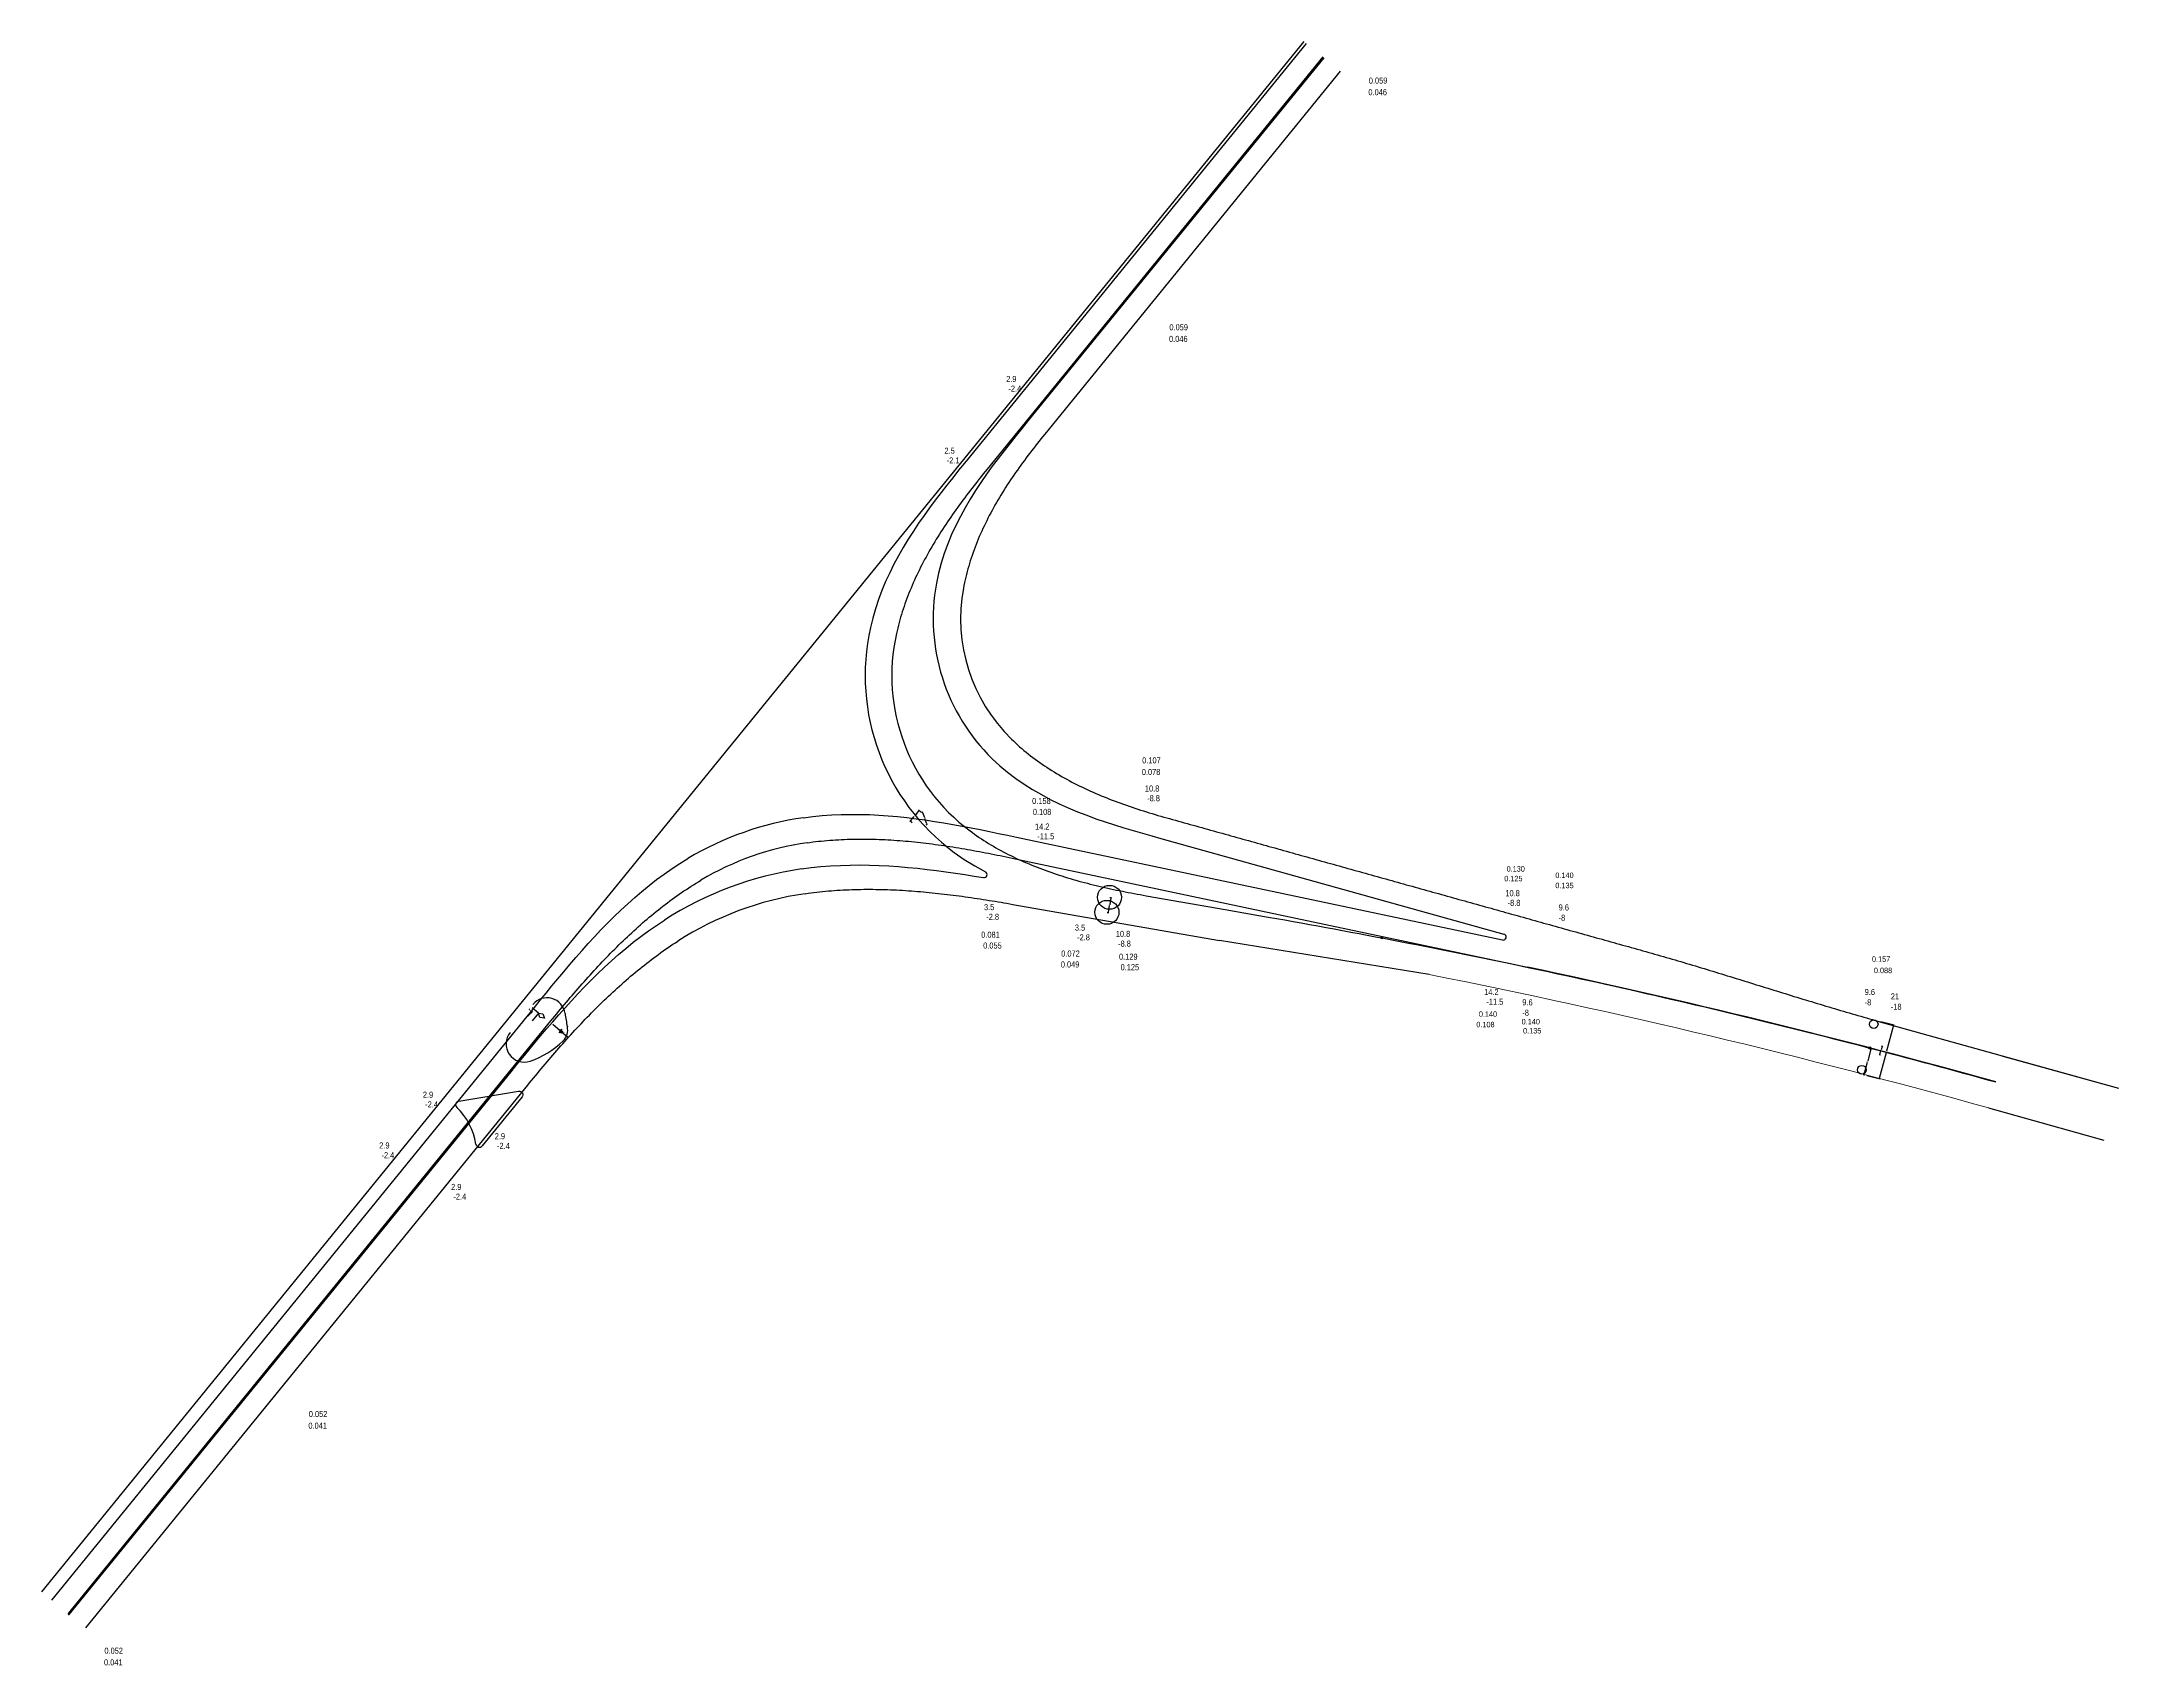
# Model space of a CAD drawing. Header units: metres. Extents: x 570403 to 580295, y 781560 to 786242.
# Drawn here: x 570738 to 571423, y 782565 to 783101 of the extents above; entities that cross this region are included whole.
import ezdxf

# ---------------------------------------------------------------- set-up
doc = ezdxf.new("R2010")
doc.units = ezdxf.units.M
doc.layers.get('Defpoints').update_dxf_attribs({"color": 8})
for name, color, linetype in [('2_左土路肩人行道', 12, 'Continuous'), ('道路偏置线_D1', 1, 'Continuous'), ('道路偏置线_D2', 2, 'Continuous'), ('道路偏置线_D3', 3, 'Continuous'), ('道路偏置线_D4', 4, 'Continuous'), ('道路偏置线_M', 6, 'Continuous')]:
    doc.layers.add(name, color=color, linetype=linetype)
doc.styles.add('EICAD', font='arial.ttf', dxfattribs={"width": 0.8, "height": 2})
doc.styles.get("Standard").update_dxf_attribs({"font": 'arial.ttf', "width": 0.8})
doc.dimstyles.get("Standard").update_dxf_attribs({"dimtxt": 0.18, "dimasz": 0.18, "dimexe": 0.18, "dimexo": 0.0625, "dimgap": 0.09, "dimtad": 0, "dimtih": 1, "dimtoh": 1, "dimdec": 4, "dimzin": 0, "dimdsep": 46, "dimtxsty": 'Standard', "dimcen": 0.09, "dimadec": 0, "dimazin": 0, "dimtfac": 1, "dimtdec": 4, "dimtofl": 0, "dimtmove": 0, "dimatfit": 3, "dimfxl": 1, "dimtolj": 1, "dimtzin": 0, "dimarcsym": 0})

msp = doc.modelspace()

# ---------------------------------------------------------------- texts
at = {"layer": 'Defpoints', "color": 1, "style": 'EICAD', "width": 0.8}
for s, height, p in [('0.059', 2, (571175.82496, 783086.83108)), ('0.059', 2, (571110.0978, 783005.48906)), ('0.107', 2, (571101.12202, 782862.69678)), ('0.158', 2, (571064.84247, 782849.29747)), ('0.130', 1.8, (571221.25398, 782827.01379)), ('0.140', 1.8, (571237.33841, 782824.88823)), ('0.081', 2, (571048.06424, 782805.21217)), ('0.072', 2, (571074.4296, 782798.99656)), ('0.129', 2, (571093.48551, 782797.96737)), ('0.157', 1.8, (571341.70262, 782797.26191)), ('0.140', 1.8, (571212.11257, 782779.13853)), ('0.140', 1.8, (571226.21991, 782776.62876)), ('0.052', 2, (570826.37155, 782647.16731)), ('0.052', 2, (570758.99431, 782569.12293))]:
    msp.add_text(s, height=height, dxfattribs=at).set_placement(p)
at = {"layer": 'Defpoints', "color": 4, "style": 'EICAD', "width": 0.8}
for s, height, p in [('0.046', 2, (571175.69711, 783082.99878)), ('0.046', 2, (571109.96995, 783001.65675)), ('0.078', 2, (571100.99417, 782858.86447)), ('0.108', 2, (571065.0683, 782845.70688)), ('0.125', 1.8, (571220.48133, 782823.81437)), ('0.135', 1.8, (571237.33841, 782821.54474)), ('0.055', 2, (571048.70349, 782801.63535)), ('0.049', 2, (571074.30084, 782795.39439)), ('0.125', 2, (571094.00054, 782794.49385)), ('0.088', 1.8, (571342.3464, 782793.53109)), ('0.108', 1.8, (571211.2757, 782775.67435)), ('0.135', 1.8, (571226.69812, 782773.64241)), ('0.041', 2, (570826.2437, 782643.33501)), ('0.041', 2, (570758.86646, 782565.29062))]:
    msp.add_text(s, height=height, dxfattribs=at).set_placement(p)
at = {"layer": 'Defpoints', "style": 'EICAD', "width": 0.8}
for s, p in [('2.9', (571056.28278, 782988.44506)), ('-2.4', (571057.03441, 782985.24054)), ('2.5', (571035.92997, 782964.78218)), ('-2.1', (571036.6816, 782961.57766)), ('10.8', (571102.02145, 782853.41717)), ('-8.8', (571102.77307, 782850.21264)), ('14.2', (571065.80623, 782840.87109)), ('-11.5', (571066.55786, 782837.66656)), ('3.5', (571048.97681, 782814.29943)), ('10.8', (571220.85063, 782818.90717)), ('-8.8', (571221.60225, 782815.70264)), ('9.6', (571238.41746, 782814.20015)), ('-2.8', (571049.72844, 782811.09491)), ('3.5', (571078.92538, 782807.54915)), ('-8', (571238.41746, 782810.79585)), ('-2.8', (571079.67701, 782804.34462)), ('10.8', (571092.43006, 782805.47818)), ('-8.8', (571093.18169, 782802.27366)), ('14.2', (571213.86921, 782786.30239)), ('9.6', (571339.3121, 782786.31617)), ('-11.5', (571214.62083, 782783.09786)), ('-8', (571226.44741, 782779.50128)), ('9.6', (571226.44741, 782782.90558)), ('-8', (571339.3121, 782782.91187)), ('-18', (571347.93427, 782781.45091)), ('21', (571347.93427, 782784.85521)), ('2.9', (570863.98683, 782752.45251)), ('-2.4', (570864.73846, 782749.24799)), ('2.9', (570887.67353, 782738.77699)), ('2.9', (570849.60259, 782735.71477)), ('-2.4', (570850.35422, 782732.51024)), ('-2.4', (570888.42516, 782735.57246)), ('2.9', (570873.28929, 782722.03924)), ('-2.4', (570874.04092, 782718.83472))]:
    msp.add_text(s, height=2, dxfattribs=at).set_placement(p)

# ---------------------------------------------------------------- blocks, each defined once
blk = doc.blocks.new('*D71')
at = {"layer": 'Defpoints', "color": 0, "lineweight": -2, "transparency": 16777216}
for p, q in [((571025.31, 782843.08), (571024.51, 782843.73)), ((571024.76, 782843.76), (571025.94, 782845.2)), ((571027.41, 782847), (571026.23, 782845.56)), ((571028.18, 782846.6), (571027.38, 782847.25))]:
    blk.add_line(p, q, dxfattribs=at)
at = {"layer": 'Defpoints', "color": 0, "transparency": 16777216}
for p in [(571024.65, 782843.62), (571025.36, 782843.04), (571028.23, 782846.56)]:
    blk.add_point(p, dxfattribs=at)
for points in [[(571024.74, 782843.78), (571024.78, 782843.74), (571024.65, 782843.62)], [(571027.39, 782847.02), (571027.43, 782846.98), (571027.52, 782847.14)]]:
    blk.add_solid(points, dxfattribs=at)
at = {"layer": 'Defpoints', "color": 0, "transparency": 16777216, "insert": (571026.09, 782845.38), "char_height": 0.18, "attachment_point": 5}
blk.add_mtext('\\A1;4.5419', dxfattribs=at)
blk = doc.blocks.new('*D72')
at = {"layer": 'Defpoints', "color": 0, "lineweight": -2, "transparency": 16777216}
for p, q in [((571028.29, 782846.58), (571028.76, 782846.76)), ((571028.66, 782846.53), (571029.32, 782844.82)), ((571030.12, 782842.74), (571029.46, 782844.45)), ((571029.88, 782842.46), (571030.35, 782842.64))]:
    blk.add_line(p, q, dxfattribs=at)
at = {"layer": 'Defpoints', "color": 0, "transparency": 16777216}
for p in [(571028.23, 782846.56), (571029.82, 782842.44), (571030.18, 782842.58)]:
    blk.add_point(p, dxfattribs=at)
for points in [[(571028.69, 782846.54), (571028.63, 782846.52), (571028.6, 782846.7)], [(571030.14, 782842.76), (571030.09, 782842.73), (571030.18, 782842.58)]]:
    blk.add_solid(points, dxfattribs=at)
at = {"layer": 'Defpoints', "color": 0, "transparency": 16777216, "insert": (571029.39, 782844.64), "char_height": 0.18, "attachment_point": 5}
blk.add_mtext('\\A1;4.4129', dxfattribs=at)
blk = doc.blocks.new('*D73')
at = {"layer": 'Defpoints', "color": 0, "lineweight": -2, "transparency": 16777216}
for p, q in [((570909.33, 782774.74), (570909.19, 782774.86)), ((570909.35, 782774.49), (570909.58, 782774.76)), ((570909.74, 782774.16), (570909.97, 782774.43)), ((570909.99, 782774.17), (570910.12, 782774.06)), ((570910.12, 782774.06), (570910.3, 782774.06))]:
    blk.add_line(p, q, dxfattribs=at)
at = {"layer": 'Defpoints', "color": 0, "transparency": 16777216}
for p in [(570909.31, 782774.45), (570909.7, 782774.11), (570909.85, 782774.29)]:
    blk.add_point(p, dxfattribs=at)
for points in [[(570909.35, 782774.76), (570909.31, 782774.72), (570909.47, 782774.62)], [(570910.01, 782774.2), (570909.97, 782774.15), (570909.85, 782774.29)]]:
    blk.add_solid(points, dxfattribs=at)
at = {"layer": 'Defpoints', "color": 0, "transparency": 16777216, "insert": (570910.69, 782774.06), "char_height": 0.18, "attachment_point": 5}
blk.add_mtext('\\A1;0.5097', dxfattribs=at)
blk = doc.blocks.new('*D79')
at = {"layer": 'Defpoints', "color": 0, "lineweight": -2, "transparency": 16777216}
for p, q in [((571341.37, 782768.56), (571340.33, 782764.56)), ((571341.07, 782768.83), (571341.59, 782768.69)), ((571338.79, 782760.11), (571339.32, 782759.97)), ((571339.19, 782760.19), (571340.23, 782764.2))]:
    blk.add_line(p, q, dxfattribs=at)
at = {"layer": 'Defpoints', "color": 0, "transparency": 16777216}
for p in [(571341.01, 782768.85), (571341.42, 782768.74), (571338.73, 782760.13)]:
    blk.add_point(p, dxfattribs=at)
for points in [[(571341.34, 782768.57), (571341.4, 782768.56), (571341.42, 782768.74)], [(571339.16, 782760.2), (571339.22, 782760.18), (571339.15, 782760.02)]]:
    blk.add_solid(points, dxfattribs=at)
at = {"layer": 'Defpoints', "color": 0, "transparency": 16777216, "insert": (571340.28, 782764.38), "char_height": 0.18, "attachment_point": 5}
blk.add_mtext('\\A1;9.0120', dxfattribs=at)
blk = doc.blocks.new('*D74')
at = {"layer": 'Defpoints', "color": 0, "lineweight": -2, "transparency": 16777216}
for p, q in [((571089.98, 782813.69), (571090.35, 782815.8)), ((571090.78, 782818.28), (571090.41, 782816.16)), ((571090.43, 782818.52), (571090.99, 782818.42)), ((571089.56, 782813.58), (571090.12, 782813.48))]:
    blk.add_line(p, q, dxfattribs=at)
at = {"layer": 'Defpoints', "color": 0, "transparency": 16777216}
for p in [(571090.37, 782818.53), (571090.81, 782818.45), (571089.5, 782813.59)]:
    blk.add_point(p, dxfattribs=at)
for points in [[(571090.75, 782818.28), (571090.81, 782818.27), (571090.81, 782818.45)], [(571089.95, 782813.69), (571090.01, 782813.68), (571089.95, 782813.51)]]:
    blk.add_solid(points, dxfattribs=at)
at = {"layer": 'Defpoints', "color": 0, "transparency": 16777216, "insert": (571090.38, 782815.98), "char_height": 0.18, "attachment_point": 5}
blk.add_mtext('\\A1;5.0200', dxfattribs=at)
blk = doc.blocks.new('*D75')
at = {"layer": 'Defpoints', "color": 0, "lineweight": -2, "transparency": 16777216}
for p, q in [((571344.12, 782766.68), (571344.49, 782766.58)), ((571344.36, 782766.8), (571344.65, 782767.9)), ((571345.03, 782769.36), (571344.74, 782768.26)), ((571344.88, 782769.58), (571345.25, 782769.49))]:
    blk.add_line(p, q, dxfattribs=at)
at = {"layer": 'Defpoints', "color": 0, "transparency": 16777216}
for p in [(571344.06, 782766.69), (571344.32, 782766.63), (571344.82, 782769.6)]:
    blk.add_point(p, dxfattribs=at)
for points in [[(571344.33, 782766.81), (571344.39, 782766.79), (571344.32, 782766.63)], [(571345, 782769.37), (571345.06, 782769.35), (571345.07, 782769.53)]]:
    blk.add_solid(points, dxfattribs=at)
at = {"layer": 'Defpoints', "color": 0, "transparency": 16777216, "insert": (571344.7, 782768.08), "char_height": 0.18, "attachment_point": 5}
blk.add_mtext('\\A1;3.0047', dxfattribs=at)
blk = doc.blocks.new('*D76')
at = {"layer": 'Defpoints', "color": 0, "lineweight": -2, "transparency": 16777216}
for p, q in [((571344.64, 782777.6), (571349.01, 782776.46)), ((571348.79, 782776.33), (571346.56, 782767.79)), ((571344.24, 782758.87), (571346.47, 782767.42)), ((571340, 782759.79), (571344.37, 782758.65))]:
    blk.add_line(p, q, dxfattribs=at)
at = {"layer": 'Defpoints', "color": 0, "transparency": 16777216}
for p in [(571344.58, 782777.62), (571339.94, 782759.81), (571344.2, 782758.7)]:
    blk.add_point(p, dxfattribs=at)
for points in [[(571348.76, 782776.34), (571348.82, 782776.33), (571348.84, 782776.51)], [(571344.21, 782758.88), (571344.27, 782758.87), (571344.2, 782758.7)]]:
    blk.add_solid(points, dxfattribs=at)
at = {"layer": 'Defpoints', "color": 0, "transparency": 16777216, "insert": (571346.52, 782767.6), "char_height": 0.18, "attachment_point": 5}
blk.add_mtext('\\A1;18.4047', dxfattribs=at)
blk = doc.blocks.new('*D77')
at = {"layer": 'Defpoints', "color": 0, "lineweight": -2, "transparency": 16777216}
for p, q in [((570899.83, 782780.76), (570899.32, 782780.17)), ((570899.9, 782780.93), (570899.81, 782781.01)), ((570898.42, 782779.21), (570898.33, 782779.29)), ((570898.58, 782779.3), (570899.09, 782779.89))]:
    blk.add_line(p, q, dxfattribs=at)
at = {"layer": 'Defpoints', "color": 0, "transparency": 16777216}
for p in [(570899.95, 782780.89), (570898.46, 782779.17), (570898.46, 782779.17)]:
    blk.add_point(p, dxfattribs=at)
for points in [[(570899.85, 782780.74), (570899.81, 782780.77), (570899.95, 782780.89)], [(570898.6, 782779.28), (570898.56, 782779.32), (570898.46, 782779.17)]]:
    blk.add_solid(points, dxfattribs=at)
at = {"layer": 'Defpoints', "color": 0, "transparency": 16777216, "insert": (570899.21, 782780.03), "char_height": 0.18, "attachment_point": 5, "rotation": 139.26523}
blk.add_mtext('\\A1;2.2745', dxfattribs=at)
blk = doc.blocks.new('*D78')
at = {"layer": 'Defpoints', "color": 0, "lineweight": -2, "transparency": 16777216}
for p, q in [((570899.22, 782781.52), (570899.08, 782781.64)), ((570899.31, 782781.36), (570899.24, 782781.27)), ((570899.99, 782780.94), (570900.07, 782781.03)), ((570900.08, 782780.77), (570900.22, 782780.66))]:
    blk.add_line(p, q, dxfattribs=at)
at = {"layer": 'Defpoints', "color": 0, "transparency": 16777216}
for p in [(570899.35, 782781.4), (570899.35, 782781.4), (570899.95, 782780.89)]:
    blk.add_point(p, dxfattribs=at)
for points in [[(570899.2, 782781.5), (570899.24, 782781.54), (570899.35, 782781.4)], [(570900.06, 782780.75), (570900.1, 782780.8), (570899.95, 782780.89)]]:
    blk.add_solid(points, dxfattribs=at)
at = {"layer": 'Defpoints', "color": 0, "transparency": 16777216, "insert": (570899.65, 782781.15), "char_height": 0.18, "attachment_point": 5, "rotation": 139.26523}
blk.add_mtext('\\A1;0.7856', dxfattribs=at)

# ---------------------------------------------------------------- dimensions: what is measured, and where the dimension line sits
at = {"layer": 'Defpoints'}
for p1, p2, distance, picture, middle in [((571028.23219, 782846.55587), (571025.35743, 782843.03952), -0.91667, '*D71', (571026.08512, 782845.37789)), ((571028.23219, 782846.55587), (571029.81695, 782842.43732), 0.38875, '*D72', (571029.38739, 782844.6362)), ((571089.50204, 782813.58827), (571090.36989, 782818.53269), -0.45007, '*D74', (571090.37925, 782815.98267)), ((570899.94794, 782780.89144), (570898.46373, 782779.168), 0, '*D77', (570899.20583, 782780.02972)), ((570899.94794, 782780.89144), (570899.35269, 782781.40407), 0, '*D78', (570899.65032, 782781.14775)), ((570909.31108, 782774.44535), (570909.69732, 782774.11272), 0.23635, '*D73', (570910.69325, 782774.05689)), ((571344.5837, 782777.61779), (571339.94166, 782759.80812), 4.39693, '*D76', (571346.51746, 782767.60396)), ((571338.73257, 782760.12531), (571341.00559, 782768.84597), -0.42696, '*D79', (571340.28223, 782764.37795)), ((571344.81886, 782769.59923), (571344.06102, 782766.69168), 0.26372, '*D75', (571344.69514, 782768.07894))]:
    dim = msp.add_aligned_dim(p1=p1, p2=p2, distance=distance, dimstyle='Standard', dxfattribs=at)
    dim.commit()
    dim.dimension.update_dxf_attribs({"geometry": picture, "text_midpoint": middle})

# ---------------------------------------------------------------- linework, layer by layer
msp.add_arc((571220.09371, 782805.43943), 1, 258.05095815, 74.40668814)
at = {"lineweight": -3}
msp.add_arc((570747.26348, 782582.22343), 0.2, 140.84965369, 320.84965366, dxfattribs=at)
at = {"layer": '2_左土路肩人行道', "color": 6, "lineweight": -3}
msp.add_line((571343.48856, 782777.75088), (571422.97711, 782755.56728), dxfattribs=at)
at = {"layer": 'Defpoints'}
for p, q in [((570902.10594, 782780.29518), (570899.9768, 782782.12877)), ((570902.10399, 782780.29685), (570899.99761, 782777.84703)), ((570911.81164, 782772.29189), (570906.81057, 782776.59877)), ((570909.83315, 782775.05152), (570908.78906, 782773.83914))]:
    msp.add_line(p, q, dxfattribs=at)
msp.add_lwpolyline([(571154.41676, 783100.70004), (570738.26777, 782589.54718)], dxfattribs=at)
msp.add_lwpolyline([(570902.57027, 782778.8856), (570902.10399, 782780.29685), (570903.5804, 782780.12642), (570904.04473, 782778.71685)], close=True, dxfattribs=at)
at = {"layer": 'Defpoints', "ltscale": 0.02, "flags": 128}
msp.add_lwpolyline([(570875.79216, 782751.30452), (570895.56145, 782754.63878, -0.69194018), (570896.69161, 782752.69786), (570883.57305, 782736.58443)], format="xyb", dxfattribs=at)
at = {"layer": 'Defpoints'}
for centre, radius in [((571090.36989, 782818.53269), 3.95), ((571089.50204, 782813.58827), 3.95), ((571180.08258, 782805.16266), 0.31239), ((570909.69732, 782774.11272), 0.36098), ((571342.27969, 782776.74568), 1.425), ((571338.35695, 782761.69582), 1.425)]:
    msp.add_circle(centre, radius, dxfattribs=at)
at = {"layer": 'Defpoints', "color": 1}
msp.add_circle((571341.00559, 782768.84597), 0.36644, dxfattribs=at)
at = {"layer": 'Defpoints'}
for centre, radius, start, end in [((571048.96566, 782826.02857), 1, 262.43671131, 62.18493442), ((570904.89667, 782779.40691), 6, 7.56394076, 140.84965368), ((570897.41117, 782770.21253), 6, 140.84965368, 288.82565761), ((570875.99173, 782750.12124), 1.2, 99.57332008, 226.10668864)]:
    msp.add_arc(centre, radius, start, end, dxfattribs=at)
at = {"layer": 'Defpoints', "ltscale": 0.02}
for centre, radius, start, end in [((570906.73459, 782774.78925), 5, 314.24436163, 12.65124703), ((570959.76504, 782786.69277), 49.35, 187.56394076, 192.65124703), ((570889.98931, 782791.98214), 29, 288.82565761, 314.24436163), ((570860.34467, 782733.85774), 21.36838, 8.88138966, 46.10668864)]:
    msp.add_arc(centre, radius, start, end, dxfattribs=at)
at = {"layer": 'Defpoints', "color": 100, "ltscale": 0.02}
msp.add_arc((570882.64246, 782737.34206), 1.2, 188.88138965, 320.84965368, dxfattribs=at)
at = {"layer": '道路偏置线_D1'}
for p, q in [((571058.51854, 782816.20893), (571126.64783, 782804.25075)), ((570747.41858, 782582.09716), (570893.08596, 782761.01937)), ((570752.8858, 782577.64609), (570898.55317, 782756.5683))]:
    msp.add_line(p, q, dxfattribs=at)
at = {"layer": '道路偏置线_D1', "flags": 128}
for points in [[(570988.80999, 782827.89318), (570992.00745, 782828.31296), (570995.20958, 782828.64582), (570998.4137, 782828.89584), (571001.61745, 782829.06713), (571004.8188, 782829.16386), (571008.01597, 782829.19023), (571011.20748, 782829.15048), (571014.39208, 782829.04882), (571017.56879, 782828.88947), (571020.73682, 782828.67667), (571023.89561, 782828.41459), (571027.04478, 782828.10743), (571030.18413, 782827.75932), (571033.31361, 782827.37439), (571036.4333, 782826.95672), (571039.54343, 782826.51036), (571042.64433, 782826.03934), (571045.73642, 782825.54765), (571048.83404, 782825.03727)], [(570989.99736, 782819.72908), (570990.95333, 782819.86444), (570991.91077, 782819.9927), (570992.86964, 782820.11395), (570993.82992, 782820.22824), (570994.79154, 782820.33565), (570995.75446, 782820.43624), (570996.71864, 782820.53009), (570997.68403, 782820.61726), (570998.65057, 782820.69783), (570999.61824, 782820.77186), (571000.58698, 782820.83944), (571001.55675, 782820.90062), (571002.52751, 782820.95549), (571003.49921, 782821.00411), (571004.47182, 782821.04657), (571005.44529, 782821.08292), (571006.41959, 782821.11325), (571007.39467, 782821.13764), (571008.3705, 782821.15615), (571009.34704, 782821.16886), (571010.32426, 782821.17586), (571011.30211, 782821.17721), (571012.28056, 782821.17299), (571013.25959, 782821.16329), (571014.23914, 782821.14817), (571015.2192, 782821.12773), (571016.19973, 782821.10203), (571017.1807, 782821.07115), (571018.16209, 782821.03519), (571019.14385, 782820.99421), (571020.12597, 782820.94831), (571021.10841, 782820.89755), (571022.09116, 782820.84202), (571023.07418, 782820.78181), (571024.05745, 782820.717), (571025.04095, 782820.64766), (571026.02466, 782820.57389), (571027.00855, 782820.49577), (571027.99261, 782820.41337), (571028.97681, 782820.32679), (571029.96114, 782820.23611), (571030.94558, 782820.14141), (571031.93012, 782820.04279), (571032.91474, 782819.94031), (571033.89942, 782819.83408), (571034.88415, 782819.72417), (571035.86892, 782819.61067), (571036.85372, 782819.49367), (571037.83855, 782819.37325), (571038.82338, 782819.24951), (571039.80822, 782819.12252), (571040.79305, 782818.99237), (571041.77788, 782818.85915), (571042.76269, 782818.72295), (571043.74748, 782818.58385), (571044.73226, 782818.44194), (571045.71702, 782818.29731), (571046.70175, 782818.15004), (571047.68647, 782818.00023), (571048.67118, 782817.84795), (571049.65587, 782817.6933), (571050.64055, 782817.53636), (571051.62522, 782817.37722), (571052.6099, 782817.21597), (571053.59459, 782817.05269), (571054.57931, 782816.88747), (571055.56405, 782816.72039), (571056.54883, 782816.55155), (571057.53367, 782816.38104), (571058.51858, 782816.20892)], [(570893.08596, 782761.01937), (570895.00968, 782763.3813), (570896.93956, 782765.74497), (570898.8785, 782768.10811), (570900.82935, 782770.46834), (570902.79494, 782772.82324), (570904.77809, 782775.17034), (570906.7816, 782777.5071), (570908.80821, 782779.83092), (570910.86062, 782782.1391), (570912.94149, 782784.42886), (570915.05337, 782786.69732), (570917.19875, 782788.94149), (570919.38004, 782791.15823), (570921.59952, 782793.34433), (570923.85935, 782795.49641), (570926.16156, 782797.61096), (570928.50802, 782799.68433), (570930.90045, 782801.71272), (570933.34036, 782803.69219), (570935.82908, 782805.61863), (570938.3677, 782807.48779), (570940.95708, 782809.29527), (570943.59783, 782811.03653)], [(570898.55317, 782756.5683), (570899.18506, 782757.34325), (570899.81788, 782758.11689), (570900.45176, 782758.88922), (570901.08677, 782759.66019), (570901.72296, 782760.42974), (570902.36042, 782761.19781), (570902.99919, 782761.96435), (570903.63934, 782762.72928), (570904.28093, 782763.49255), (570904.92403, 782764.2541), (570905.56869, 782765.01386), (570906.21498, 782765.77177), (570906.86295, 782766.52776), (570907.51266, 782767.28178), (570908.16417, 782768.03375), (570908.81753, 782768.78361), (570909.4728, 782769.53129), (570910.13003, 782770.27673), (570910.78928, 782771.01984), (570911.4506, 782771.76058), (570912.11404, 782772.49886), (570912.77965, 782773.23462), (570913.44749, 782773.96778), (570914.11759, 782774.69827), (570914.79001, 782775.42602), (570915.4648, 782776.15096), (570916.142, 782776.87302), (570916.82166, 782777.59212), (570917.50382, 782778.30818), (570918.18853, 782779.02114), (570918.87583, 782779.73091), (570919.56575, 782780.43742), (570920.25835, 782781.1406), (570920.95366, 782781.84037), (570921.65171, 782782.53664), (570922.35255, 782783.22935), (570923.05622, 782783.91842), (570923.76274, 782784.60376), (570924.47216, 782785.2853), (570925.18451, 782785.96296), (570925.89981, 782786.63667), (570926.61811, 782787.30633), (570927.33943, 782787.97188), (570928.06381, 782788.63322), (570928.79127, 782789.29029), (570929.52184, 782789.943), (570930.25555, 782790.59127), (570930.99242, 782791.23502), (570931.73248, 782791.87416), (570932.47575, 782792.50862), (570933.22226, 782793.13832), (570933.97202, 782793.76317), (570934.72507, 782794.38309), (570935.48142, 782794.998), (570936.24108, 782795.60782), (570937.00409, 782796.21247), (570937.77045, 782796.81185), (570938.54018, 782797.4059), (570939.3133, 782797.99453), (570940.08983, 782798.57765), (570940.86977, 782799.15518), (570941.65315, 782799.72704), (570942.43997, 782800.29315), (570943.23025, 782800.85342), (570944.024, 782801.40778), (570944.82122, 782801.95613), (570945.62193, 782802.49839), (570946.42614, 782803.03448), (570947.23385, 782803.56433), (570948.04508, 782804.08783)]]:
    msp.add_lwpolyline(points, dxfattribs=at)
at = {"layer": '道路偏置线_D1'}
msp.add_lwpolyline([(571195.75474, 782793.0659), (571126.64783, 782804.25075)], dxfattribs=at)
for radius in [114.425, 106.175]:
    msp.add_arc((571005.27894, 782714.65956), radius, 98.2752185, 122.61917838, dxfattribs=at)
at = {"layer": '道路偏置线_D2'}
for p, q in [((571059.69083, 782838.36289), (571219.88667, 782804.4611)), ((571058.23119, 782831.46565), (571228.10019, 782795.51675)), ((570741.64116, 782586.80077), (570900.7512, 782782.23451)), ((570747.10838, 782582.3497), (570906.21842, 782777.78344))]:
    msp.add_line(p, q, dxfattribs=at)
at = {"layer": '道路偏置线_D2', "flags": 128}
for points in [[(570989.4521, 782844.78986), (570992.54869, 782845.18354), (570995.65199, 782845.48659), (570998.75904, 782845.70305), (571001.86728, 782845.83707), (571004.97444, 782845.89284), (571008.07859, 782845.87462), (571011.17807, 782845.78668), (571014.27153, 782845.63331), (571017.35788, 782845.41882), (571020.43628, 782845.14749), (571023.50611, 782844.82361), (571026.56696, 782844.45145), (571029.61863, 782844.03525), (571032.6611, 782843.57921), (571035.6945, 782843.08753), (571038.7191, 782842.56436), (571041.73531, 782842.01382), (571044.74365, 782841.43999), (571047.74472, 782840.84695), (571050.73921, 782840.23872), (571053.72786, 782839.61932), (571056.71146, 782838.99272), (571059.69083, 782838.36289)], [(570990.62927, 782836.52325), (570991.56356, 782836.65235), (570992.4997, 782836.77387), (570993.43764, 782836.88788), (570994.37733, 782836.99445), (570995.31872, 782837.09364), (570996.26174, 782837.18553), (570997.20635, 782837.27017), (570998.1525, 782837.34764), (570999.10013, 782837.41801), (571000.04919, 782837.48135), (571000.99963, 782837.53773), (571001.95141, 782837.58722), (571002.90446, 782837.6299), (571003.85875, 782837.66583), (571004.81423, 782837.69509), (571005.77085, 782837.71776), (571006.72856, 782837.73391), (571007.68732, 782837.74361), (571008.64709, 782837.74695), (571009.60782, 782837.74399), (571010.56947, 782837.73483), (571011.532, 782837.71953), (571012.49537, 782837.69817), (571013.45954, 782837.67085), (571014.42447, 782837.63763), (571015.39012, 782837.5986), (571016.35646, 782837.55384), (571017.32345, 782837.50344), (571018.29105, 782837.44747), (571019.25924, 782837.38603), (571020.22798, 782837.31919), (571021.19724, 782837.24705), (571022.167, 782837.16969), (571023.13721, 782837.08719), (571024.10786, 782836.99965), (571025.07892, 782836.90715), (571026.05036, 782836.80977), (571027.02215, 782836.70762), (571027.99429, 782836.60078), (571028.96673, 782836.48933), (571029.93948, 782836.37337), (571030.91249, 782836.25299), (571031.88576, 782836.12828), (571032.85928, 782835.99934), (571033.83301, 782835.86624), (571034.80696, 782835.7291), (571035.78111, 782835.58799), (571036.75544, 782835.44302), (571037.72994, 782835.29427), (571038.70462, 782835.14184), (571039.67945, 782834.98582), (571040.65444, 782834.82631), (571041.62957, 782834.66339), (571042.60485, 782834.49718), (571043.58027, 782834.32775), (571044.55584, 782834.15521), (571045.53154, 782833.97964), (571046.50739, 782833.80115), (571047.48338, 782833.61983), (571048.45953, 782833.43577), (571049.43583, 782833.24907), (571050.41229, 782833.05983), (571051.38893, 782832.86813), (571052.36574, 782832.67408), (571053.34275, 782832.47777), (571054.31997, 782832.27929), (571055.2974, 782832.07875), (571056.27507, 782831.87623), (571057.253, 782831.67183), (571058.23119, 782831.46565)], [(570900.75146, 782782.23482), (570902.67459, 782784.59592), (570904.60304, 782786.95716), (570906.53993, 782789.31598), (570908.48839, 782791.66976), (570910.45151, 782794.01586), (570912.43236, 782796.35157), (570914.43395, 782798.6741), (570916.45926, 782800.9806), (570918.51119, 782803.26812), (570920.59256, 782805.53359), (570922.70611, 782807.77385), (570924.85446, 782809.98559), (570927.04011, 782812.16539), (570929.26544, 782814.30967), (570931.53264, 782816.41473), (570933.84377, 782818.47668), (570936.20066, 782820.49149), (570938.60496, 782822.45497), (570941.05808, 782824.36276), (570943.56117, 782826.21033), (570946.11512, 782827.99301), (570948.7205, 782829.70594), (570951.37759, 782831.34412)], [(570906.21842, 782777.78344), (570906.85046, 782778.55848), (570907.48316, 782779.33166), (570908.11684, 782780.10321), (570908.75158, 782780.87309), (570909.38745, 782781.64121), (570910.02452, 782782.40752), (570910.66285, 782783.17195), (570911.30253, 782783.93444), (570911.94361, 782784.6949), (570912.58616, 782785.45329), (570913.23024, 782786.20952), (570913.87593, 782786.96353), (570914.52329, 782787.71524), (570915.17237, 782788.46458), (570915.82323, 782789.21149), (570916.47595, 782789.95588), (570917.13056, 782790.69768), (570917.78715, 782791.43682), (570918.44575, 782792.17322), (570919.10643, 782792.90681), (570919.76923, 782793.6375), (570920.43422, 782794.36522), (570921.10144, 782795.0899), (570921.77094, 782795.81145), (570922.44278, 782796.52979), (570923.117, 782797.24485), (570923.79365, 782797.95653), (570924.47278, 782798.66477), (570925.15442, 782799.36948), (570925.83862, 782800.07058), (570926.52543, 782800.76798), (570927.21489, 782801.4616), (570927.90703, 782802.15136), (570928.60189, 782802.83717), (570929.29952, 782803.51895), (570929.99994, 782804.19662), (570930.70319, 782804.87009), (570931.4093, 782805.53927), (570932.11832, 782806.20408), (570932.83026, 782806.86443), (570933.54516, 782807.52024), (570934.26304, 782808.17142), (570934.98393, 782808.81789), (570935.70787, 782809.45955), (570936.43486, 782810.09632), (570937.16495, 782810.72812), (570937.89814, 782811.35486), (570938.63446, 782811.97644), (570939.37393, 782812.59278), (570940.11657, 782813.20381), (570940.86239, 782813.80941), (570941.61141, 782814.40952), (570942.36365, 782815.00404), (570943.11912, 782815.59289), (570943.87783, 782816.17598), (570944.63979, 782816.75321), (570945.40502, 782817.32451), (570946.17353, 782817.88979), (570946.94531, 782818.44896), (570947.72039, 782819.00193), (570948.49876, 782819.54862), (570949.28043, 782820.08893), (570950.06541, 782820.62279), (570950.8537, 782821.15011), (570951.6453, 782821.67079), (570952.44021, 782822.18475), (570953.23843, 782822.69191), (570954.03997, 782823.19218), (570954.84482, 782823.68548), (570955.65299, 782824.17171)]]:
    msp.add_lwpolyline(points, dxfattribs=at)
at = {"layer": '道路偏置线_D2'}
for centre, radius, start, end in [((571003.92004, 782743.18981), 102.625, 98.10448097, 120.79613085), ((571003.92004, 782743.18981), 94.275, 98.10448097, 120.79613085), ((570710.49087, 780349.66197), 2500.025, 74.40668814, 78.05095814)]:
    msp.add_arc(centre, radius, start, end, dxfattribs=at)
at = {"layer": '道路偏置线_D3'}
for p, q in [((571155.19225, 783100.06868), (571044.52542, 782964.13738)), ((571160.65947, 783095.61761), (571049.99264, 782959.68631)), ((571102.42231, 782819.06184), (571128.44577, 782814.49416))]:
    msp.add_line(p, q, dxfattribs=at)
at = {"layer": '道路偏置线_D3', "flags": 128}
for points in [[(571044.52542, 782964.13738), (571042.57029, 782961.73419), (571040.61677, 782959.32262), (571038.66997, 782956.89854), (571036.73509, 782954.45789), (571034.81744, 782951.99666), (571032.92247, 782949.51099), (571031.05575, 782946.99715), (571029.22307, 782944.45159), (571027.43037, 782941.87099), (571025.68384, 782939.25229), (571023.98987, 782936.59274), (571022.35509, 782933.88996), (571020.78639, 782931.14195), (571019.29088, 782928.34718), (571017.87595, 782925.5046), (571016.54919, 782922.61376), (571015.31842, 782919.67479), (571014.19169, 782916.6885), (571013.17717, 782913.65643), (571012.28319, 782910.58094), (571011.51818, 782907.46518)], [(571049.99264, 782959.68631), (571049.36254, 782958.91037), (571048.73512, 782958.13355), (571048.11048, 782957.35574), (571047.48871, 782956.57686), (571046.86994, 782955.79683), (571046.25429, 782955.01556), (571045.64187, 782954.23299), (571045.03282, 782953.44905), (571044.42723, 782952.66366), (571043.82526, 782951.87675), (571043.22701, 782951.08828), (571042.63261, 782950.29817), (571042.04219, 782949.50637), (571041.45588, 782948.71282), (571040.87381, 782947.91747), (571040.29611, 782947.12028), (571039.7229, 782946.3212), (571039.15433, 782945.52019), (571038.59053, 782944.7172), (571038.03162, 782943.9122), (571037.47774, 782943.10516), (571036.92903, 782942.29604), (571036.38562, 782941.48482), (571035.84766, 782940.67147), (571035.31526, 782939.85597), (571034.78858, 782939.0383), (571034.26774, 782938.21844), (571033.75289, 782937.39638), (571033.24415, 782936.57211), (571032.74167, 782935.74562), (571032.24559, 782934.91691), (571031.75603, 782934.08597), (571031.27314, 782933.25281), (571030.79705, 782932.41743), (571030.32789, 782931.57983), (571029.8658, 782930.74002), (571029.41091, 782929.89803), (571028.96336, 782929.05385), (571028.52327, 782928.20751), (571028.09079, 782927.35903), (571027.66603, 782926.50842), (571027.24913, 782925.65573), (571026.84021, 782924.80096), (571026.43941, 782923.94415), (571026.04684, 782923.08534), (571025.66264, 782922.22455), (571025.28693, 782921.36183), (571024.91983, 782920.4972), (571024.56145, 782919.63072), (571024.21193, 782918.76242), (571023.87137, 782917.89235), (571023.53989, 782917.02054), (571023.21762, 782916.14706), (571022.90466, 782915.27195), (571022.60112, 782914.39526), (571022.30712, 782913.51703), (571022.02276, 782912.63733), (571021.74816, 782911.7562), (571021.48342, 782910.87371), (571021.22865, 782909.9899), (571020.98396, 782909.10484), (571020.74943, 782908.21857), (571020.52519, 782907.33117), (571020.31133, 782906.44268), (571020.10795, 782905.55317)], [(571044.39281, 782840.4175), (571045.12871, 782839.87837), (571045.87204, 782839.34675), (571046.6225, 782838.82275), (571047.37998, 782838.30634), (571048.14437, 782837.7975), (571048.91556, 782837.2962), (571049.69342, 782836.80242), (571050.47783, 782836.31613), (571051.26869, 782835.8373), (571052.06588, 782835.36591), (571052.86927, 782834.90192), (571053.67875, 782834.44529), (571054.4942, 782833.99599), (571055.31551, 782833.55398), (571056.14255, 782833.11923), (571056.9752, 782832.69169), (571057.81336, 782832.27131), (571058.6569, 782831.85806), (571059.50571, 782831.45187), (571060.35966, 782831.05271), (571061.21864, 782830.66052), (571062.08254, 782830.27523), (571062.95123, 782829.8968), (571063.82461, 782829.52516), (571064.70255, 782829.16025), (571065.58495, 782828.802), (571066.47168, 782828.45035), (571067.36265, 782828.10521), (571068.25774, 782827.76653), (571069.15683, 782827.43422), (571070.05982, 782827.10821), (571070.96661, 782826.78841), (571071.87708, 782826.47474), (571072.79113, 782826.16712), (571073.70866, 782825.86545), (571074.62956, 782825.56964), (571075.55374, 782825.27961), (571076.4811, 782824.99526), (571077.41155, 782824.71649), (571078.34498, 782824.4432), (571079.28131, 782824.17529), (571080.22044, 782823.91265), (571081.16229, 782823.65519), (571082.10677, 782823.40278), (571083.0538, 782823.15533), (571084.0033, 782822.91271), (571084.95518, 782822.67482), (571085.90937, 782822.44155), (571086.86579, 782822.21277), (571087.82438, 782821.98836), (571088.78507, 782821.76821), (571089.74778, 782821.55219), (571090.71245, 782821.34018), (571091.67902, 782821.13205), (571092.64744, 782820.92768), (571093.61764, 782820.72694), (571094.58958, 782820.52971), (571095.5632, 782820.33584), (571096.53846, 782820.14521), (571097.51531, 782819.95768), (571098.49371, 782819.77313), (571099.47362, 782819.59141), (571100.45501, 782819.41239), (571101.43784, 782819.23592), (571102.42209, 782819.06188)], [(571039.15135, 782833.34876), (571042.47376, 782831.02342), (571045.90626, 782828.88043), (571049.43228, 782826.91303)], [(571142.68855, 782812.01962), (571145.41079, 782811.54026), (571148.13249, 782811.05788), (571150.85366, 782810.5725), (571153.57429, 782810.08411), (571156.29437, 782809.59271), (571159.01392, 782809.09831), (571161.73291, 782808.6009), (571164.45136, 782808.10048), (571167.16924, 782807.59706), (571169.88657, 782807.09063), (571172.60334, 782806.5812), (571175.31955, 782806.06876), (571178.03518, 782805.55332), (571180.75024, 782805.03488), (571183.46473, 782804.51344), (571186.17864, 782803.989), (571188.89197, 782803.46156), (571191.60472, 782802.93111), (571194.31687, 782802.39767), (571197.02844, 782801.86123), (571199.73941, 782801.32179), (571202.44978, 782800.77936), (571205.15955, 782800.23393), (571207.86872, 782799.6855), (571210.57727, 782799.13408), (571213.28522, 782798.57966), (571215.99255, 782798.02225), (571218.69927, 782797.46185), (571221.40536, 782796.89845), (571224.11083, 782796.33207), (571226.81567, 782795.76269), (571229.51988, 782795.19032), (571232.22345, 782794.61496), (571234.92639, 782794.03662), (571237.62868, 782793.45528), (571240.33033, 782792.87096), (571243.03134, 782792.28365), (571245.73169, 782791.69336), (571248.43139, 782791.10008), (571251.13043, 782790.50381), (571253.82881, 782789.90456), (571256.52652, 782789.30233), (571259.22357, 782788.69712), (571261.91995, 782788.08892), (571264.61565, 782787.47774), (571267.31068, 782786.86359), (571270.00502, 782786.24645), (571272.69868, 782785.62634), (571275.39166, 782785.00324), (571278.08394, 782784.37718), (571280.77553, 782783.74813), (571283.46642, 782783.11611), (571286.15661, 782782.48111), (571288.8461, 782781.84314), (571291.53488, 782781.2022), (571294.22295, 782780.55828), (571296.91031, 782779.91139), (571299.59695, 782779.26154), (571302.28287, 782778.60871), (571304.96806, 782777.95291), (571307.65253, 782777.29414), (571310.33627, 782776.63241), (571313.01928, 782775.96771), (571315.70155, 782775.30004), (571318.38308, 782774.62941), (571321.06387, 782773.95581), (571323.74391, 782773.27925), (571326.4232, 782772.59973), (571329.10174, 782771.91725), (571331.77952, 782771.2318), (571334.45654, 782770.54339), (571337.1328, 782769.85203), (571339.80829, 782769.1577), (571342.48302, 782768.46042), (571345.15697, 782767.76018), (571347.83015, 782767.05699), (571350.50254, 782766.35084), (571353.17416, 782765.64173), (571355.84498, 782764.92968), (571358.51502, 782764.21467), (571361.18427, 782763.4967), (571363.85272, 782762.77579), (571366.52038, 782762.05193), (571369.18723, 782761.32512), (571371.85327, 782760.59536), (571374.51851, 782759.86265), (571377.18294, 782759.127), (571379.84655, 782758.3884), (571382.50934, 782757.64685)]]:
    msp.add_lwpolyline(points, dxfattribs=at)
at = {"layer": '道路偏置线_D3'}
msp.add_lwpolyline([(571128.45009, 782814.51878), (571142.68855, 782812.01962)], dxfattribs=at)
for radius in [72.625, 63.825]:
    msp.add_arc((571082.40828, 782891.68595), radius, 167.4512656, 233.44313128, dxfattribs=at)
at = {"layer": '道路偏置线_D4'}
for p, q in [((571160.96967, 783095.36506), (571063.54639, 782975.70074)), ((571166.43689, 783090.91399), (571069.01361, 782971.24967)), ((571107.31771, 782837.95108), (571220.36252, 782806.40262))]:
    msp.add_line(p, q, dxfattribs=at)
at = {"layer": '道路偏置线_D4', "flags": 128}
for points in [[(571063.54616, 782975.70046), (571061.54968, 782973.24587), (571059.55229, 782970.77624), (571057.56098, 782968.286), (571055.58285, 782965.76967), (571053.62527, 782963.22186), (571051.69584, 782960.63736), (571049.80247, 782958.01122), (571047.95342, 782955.3388), (571046.15729, 782952.61584), (571044.42313, 782949.83856), (571042.76036, 782947.00377), (571041.17887, 782944.1089), (571039.68896, 782941.15214), (571038.30137, 782938.13254), (571037.02722, 782935.05011), (571035.87802, 782931.90594), (571034.86558, 782928.70228), (571034.00194, 782925.4427), (571033.2993, 782922.13217)], [(571069.01361, 782971.24967), (571068.38356, 782970.47311), (571067.75693, 782969.69519), (571067.1336, 782968.91553), (571066.51372, 782968.13403), (571065.89743, 782967.35062), (571065.28486, 782966.56519), (571064.67617, 782965.77768), (571064.0715, 782964.98801), (571063.471, 782964.1961), (571062.87483, 782963.40189), (571062.28313, 782962.60531), (571061.69607, 782961.80632), (571061.1138, 782961.00485), (571060.53649, 782960.20085), (571059.96429, 782959.39428), (571059.39737, 782958.5851), (571058.8359, 782957.77327), (571058.28005, 782956.95876), (571057.72997, 782956.14154), (571057.18585, 782955.3216), (571056.64785, 782954.49889), (571056.11613, 782953.67343), (571055.59088, 782952.84518), (571055.07226, 782952.01415), (571054.56045, 782951.18033), (571054.05561, 782950.34372), (571053.55792, 782949.50433), (571053.06755, 782948.66218), (571052.58467, 782947.81726), (571052.10945, 782946.9696), (571051.64206, 782946.11922), (571051.18267, 782945.26615), (571050.73144, 782944.41041), (571050.28854, 782943.55203), (571049.85414, 782942.69106), (571049.4284, 782941.82752), (571049.01148, 782940.96147), (571048.60354, 782940.09295), (571048.20473, 782939.222), (571047.81523, 782938.34869), (571047.43517, 782937.47305), (571047.06471, 782936.59516), (571046.704, 782935.71506), (571046.35319, 782934.83283), (571046.01242, 782933.94852), (571045.68184, 782933.0622), (571045.36158, 782932.17393), (571045.05178, 782931.28379), (571044.75259, 782930.39185), (571044.46412, 782929.49818), (571044.18652, 782928.60284), (571043.91991, 782927.70592), (571043.66442, 782926.80749), (571043.42017, 782925.90761), (571043.18729, 782925.00637), (571042.9659, 782924.10383), (571042.75612, 782923.20008), (571042.55807, 782922.29518), (571042.37186, 782921.38921), (571042.19762, 782920.48223)], [(571058.01094, 782870.71778), (571058.67657, 782870.07792), (571059.35158, 782869.44561), (571060.03565, 782868.82101), (571060.72863, 782868.20412), (571061.43039, 782867.59493), (571062.14078, 782866.99342), (571062.85967, 782866.39959), (571063.58691, 782865.81343), (571064.32235, 782865.23492), (571065.06586, 782864.66405), (571065.81727, 782864.10081), (571066.57645, 782863.54518), (571067.34324, 782862.99714), (571068.1175, 782862.45666), (571068.89906, 782861.92374), (571069.68778, 782861.39834), (571070.4835, 782860.88042), (571071.28607, 782860.36997), (571072.09533, 782859.86695), (571072.91113, 782859.37131), (571073.7333, 782858.88301), (571074.5617, 782858.40202), (571075.39615, 782857.92828), (571076.23652, 782857.46175), (571077.08263, 782857.00236), (571077.93434, 782856.55006), (571078.79148, 782856.10479), (571079.65391, 782855.66647), (571080.52147, 782855.23505), (571081.394, 782854.81045), (571082.27135, 782854.39258), (571083.15338, 782853.98138), (571084.03993, 782853.57675), (571084.93085, 782853.17861), (571085.82601, 782852.78687), (571086.72526, 782852.40142), (571087.62845, 782852.02219), (571088.53545, 782851.64905), (571089.44613, 782851.28192), (571090.36034, 782850.92068), (571091.27797, 782850.56521), (571092.19887, 782850.21541), (571093.12294, 782849.87116), (571094.05004, 782849.53234), (571094.98005, 782849.19883), (571095.91288, 782848.8705), (571096.8484, 782848.54722), (571097.7865, 782848.22886), (571098.72709, 782847.91529), (571099.67007, 782847.60637), (571100.61534, 782847.30197), (571101.56281, 782847.00195), (571102.5124, 782846.70615), (571103.46402, 782846.41445), (571104.41761, 782846.12668), (571105.37307, 782845.84271), (571106.33036, 782845.56238), (571107.2894, 782845.28553), (571108.25014, 782845.01201), (571109.21253, 782844.74167)], [(571051.69693, 782864.23428), (571054.18164, 782861.93656), (571056.76842, 782859.77338), (571059.44443, 782857.74176), (571062.19778, 782855.83765), (571065.0175, 782854.05609), (571067.89361, 782852.39133), (571070.81698, 782850.83693), (571073.77942, 782849.38593), (571076.77355, 782848.03091), (571079.79278, 782846.76407), (571082.83124, 782845.57735), (571085.88377, 782844.46245), (571088.94575, 782843.41092), (571092.01315, 782842.41421), (571095.08236, 782841.46371), (571098.15017, 782840.55078), (571101.21369, 782839.66676), (571104.27027, 782838.80307), (571107.31744, 782837.95115)], [(571109.21253, 782844.74167), (571110.17572, 782844.47286), (571111.13892, 782844.20406), (571112.10211, 782843.93525), (571113.0653, 782843.66644), (571114.0285, 782843.39763), (571114.99169, 782843.12883), (571115.95489, 782842.86002), (571116.91808, 782842.59121), (571117.88127, 782842.32241), (571118.84447, 782842.0536), (571119.80766, 782841.78479), (571120.77086, 782841.51598), (571121.73405, 782841.24718), (571122.69724, 782840.97837), (571123.66044, 782840.70956), (571124.62363, 782840.44075), (571125.58683, 782840.17195), (571126.55002, 782839.90314), (571127.51321, 782839.63433), (571128.47641, 782839.36552), (571129.4396, 782839.09672), (571130.4028, 782838.82791), (571131.36599, 782838.5591), (571132.32918, 782838.29029), (571133.29238, 782838.02149), (571134.25557, 782837.75268), (571135.21876, 782837.48387), (571136.18196, 782837.21506), (571137.14515, 782836.94626), (571138.10835, 782836.67745), (571139.07154, 782836.40864), (571140.03473, 782836.13984), (571140.99793, 782835.87103), (571141.96112, 782835.60222), (571142.92432, 782835.33341), (571143.88751, 782835.06461), (571144.8507, 782834.7958), (571145.8139, 782834.52699), (571146.77709, 782834.25818), (571147.74029, 782833.98938), (571148.70348, 782833.72057), (571149.66667, 782833.45176), (571150.62987, 782833.18295), (571151.59306, 782832.91415), (571152.55626, 782832.64534), (571153.51945, 782832.37653), (571154.48264, 782832.10772), (571155.44584, 782831.83892), (571156.40903, 782831.57011), (571157.37223, 782831.3013), (571158.33542, 782831.03249), (571159.29861, 782830.76369), (571160.26181, 782830.49488), (571161.225, 782830.22607), (571162.1882, 782829.95727), (571163.15139, 782829.68846), (571164.11458, 782829.41965), (571165.07778, 782829.15084), (571166.04097, 782828.88204), (571167.00417, 782828.61323), (571167.96736, 782828.34442), (571168.93055, 782828.07561), (571169.89375, 782827.80681), (571170.85694, 782827.538), (571171.82014, 782827.26919), (571172.78333, 782827.00038), (571173.74652, 782826.73158), (571174.70972, 782826.46277), (571175.67291, 782826.19396), (571176.6361, 782825.92515), (571177.5993, 782825.65635), (571178.56249, 782825.38754), (571179.52569, 782825.11873), (571180.48888, 782824.84993), (571181.45207, 782824.58112), (571182.41527, 782824.31231), (571183.37846, 782824.0435), (571184.34166, 782823.7747), (571185.30485, 782823.50589), (571186.26804, 782823.23708), (571187.23124, 782822.96827), (571188.19443, 782822.69947), (571189.15763, 782822.43066), (571190.12082, 782822.16185), (571191.08401, 782821.89304), (571192.04721, 782821.62424), (571193.0104, 782821.35543), (571193.9736, 782821.08662), (571194.93679, 782820.81781), (571195.89998, 782820.54901), (571196.86318, 782820.2802), (571197.82637, 782820.01139), (571198.78957, 782819.74258), (571199.75276, 782819.47378), (571200.71595, 782819.20497), (571201.67915, 782818.93616), (571202.64234, 782818.66736), (571203.60554, 782818.39855), (571204.56873, 782818.12974), (571205.53192, 782817.86093), (571206.49512, 782817.59213), (571207.45831, 782817.32332), (571208.42151, 782817.05451), (571209.3847, 782816.7857), (571210.34789, 782816.5169), (571211.31109, 782816.24809), (571212.27428, 782815.97928), (571213.23748, 782815.71047), (571214.20067, 782815.44167), (571215.16386, 782815.17286), (571216.12706, 782814.90405), (571217.09025, 782814.63524), (571218.05344, 782814.36644), (571219.01664, 782814.09763), (571219.97983, 782813.82882), (571220.94303, 782813.56001), (571221.90622, 782813.29121), (571222.86941, 782813.0224), (571223.83261, 782812.75359), (571224.7958, 782812.48479), (571225.759, 782812.21598), (571226.72219, 782811.94717), (571227.68538, 782811.67836), (571228.64858, 782811.40956), (571229.61177, 782811.14075), (571230.57497, 782810.87194), (571231.53816, 782810.60313), (571232.50135, 782810.33433), (571233.46455, 782810.06552), (571234.42774, 782809.79671), (571235.39094, 782809.5279), (571236.35413, 782809.2591), (571237.31732, 782808.99029), (571238.28052, 782808.72148), (571239.24371, 782808.45267), (571240.20691, 782808.18387), (571241.1701, 782807.91506), (571242.13329, 782807.64625), (571243.09649, 782807.37744), (571244.05968, 782807.10864), (571245.02288, 782806.83983), (571245.98607, 782806.57102), (571246.94926, 782806.30222), (571247.91246, 782806.03341), (571248.87565, 782805.7646), (571249.83885, 782805.49579), (571250.80204, 782805.22699), (571251.76523, 782804.95818), (571252.72843, 782804.68937), (571253.69162, 782804.42056), (571254.65481, 782804.15176), (571255.61801, 782803.88295), (571256.5812, 782803.61414), (571257.5444, 782803.34533), (571258.50759, 782803.07653), (571259.47078, 782802.80772), (571260.43398, 782802.53891), (571261.39717, 782802.2701), (571262.36037, 782802.0013), (571263.32356, 782801.73249), (571264.28675, 782801.46368), (571265.24995, 782801.19487), (571266.20544, 782800.92822)], [(571266.20583, 782800.92813), (571267.16908, 782800.65855), (571268.13234, 782800.38754), (571269.09522, 782800.11522), (571270.05772, 782799.84164), (571271.01986, 782799.56682), (571271.98165, 782799.2908), (571272.9431, 782799.01361), (571273.90421, 782798.73528), (571274.865, 782798.45586), (571275.82547, 782798.17537), (571276.78564, 782797.89385), (571277.74551, 782797.61134), (571278.7051, 782797.32786), (571279.6644, 782797.04345), (571280.62345, 782796.75815), (571281.58223, 782796.47199), (571282.54077, 782796.185), (571283.49906, 782795.89722), (571284.45713, 782795.60868), (571285.41498, 782795.31942), (571286.37262, 782795.02947), (571287.33006, 782794.73886), (571288.28731, 782794.44764), (571289.24438, 782794.15582), (571290.20127, 782793.86346), (571291.15801, 782793.57057), (571292.11459, 782793.27721), (571293.07103, 782792.98339), (571294.02733, 782792.68915), (571294.98351, 782792.39453), (571295.93958, 782792.09957), (571296.89554, 782791.80429), (571297.8514, 782791.50873), (571298.80718, 782791.21293), (571299.76288, 782790.91691), (571300.71852, 782790.62072), (571301.6741, 782790.32439), (571302.62963, 782790.02794), (571303.58512, 782789.73142), (571304.54058, 782789.43487), (571305.49603, 782789.1383), (571306.45146, 782788.84176), (571307.4069, 782788.54529), (571308.36234, 782788.24891), (571309.3178, 782787.95266), (571310.2733, 782787.65657), (571311.22882, 782787.36068), (571312.1844, 782787.06503), (571313.14003, 782786.76964), (571314.09573, 782786.47455), (571315.05151, 782786.1798), (571316.00737, 782785.88542), (571316.96333, 782785.59143), (571317.91939, 782785.29789), (571318.87556, 782785.00482), (571319.83186, 782784.71225), (571320.78829, 782784.42022), (571321.74487, 782784.12877), (571322.70159, 782783.83792), (571323.65848, 782783.54772), (571324.61554, 782783.25819), (571325.57278, 782782.96937), (571326.53021, 782782.68129), (571327.48784, 782782.39399), (571328.44567, 782782.10751), (571329.40373, 782781.82187), (571330.36202, 782781.53711), (571331.32054, 782781.25327), (571332.27931, 782780.97037), (571333.23834, 782780.68846), (571334.19763, 782780.40756), (571335.1572, 782780.12771), (571336.11705, 782779.84895), (571337.0772, 782779.57131), (571338.03766, 782779.29482), (571338.99842, 782779.01952), (571339.95951, 782778.74544), (571340.92094, 782778.47261), (571341.8827, 782778.20108), (571342.84487, 782777.93085), (571343.4889, 782777.75078)]]:
    msp.add_lwpolyline(points, dxfattribs=at)
at = {"layer": '道路偏置线_D4'}
for radius in [64.425, 55.375]:
    msp.add_arc((571096.64499, 782910.38893), radius, 169.49754344, 225.75879838, dxfattribs=at)
at = {"layer": '道路偏置线_M', "lineweight": -3}
for p, q in [((571384.89501, 782766.1952), (571422.97711, 782755.56728)), ((571380.12368, 782749.09851), (571418.20578, 782738.47058))]:
    msp.add_line(p, q, dxfattribs=at)
at = {"layer": '道路偏置线_M', "lineweight": 15}
msp.add_arc((570710.49087, 780349.66197), 2491.125, 74.40668814, 78.76713034, dxfattribs=at)

msp.set_redraw_order([(e.dxf.handle, doc.entitydb.next_handle()) for e in msp.query("TEXT MTEXT ATTDEF DIMENSION ARC_DIMENSION")])  # texts and dimensions are drawn at this point

doc.saveas('drawing.dxf')
